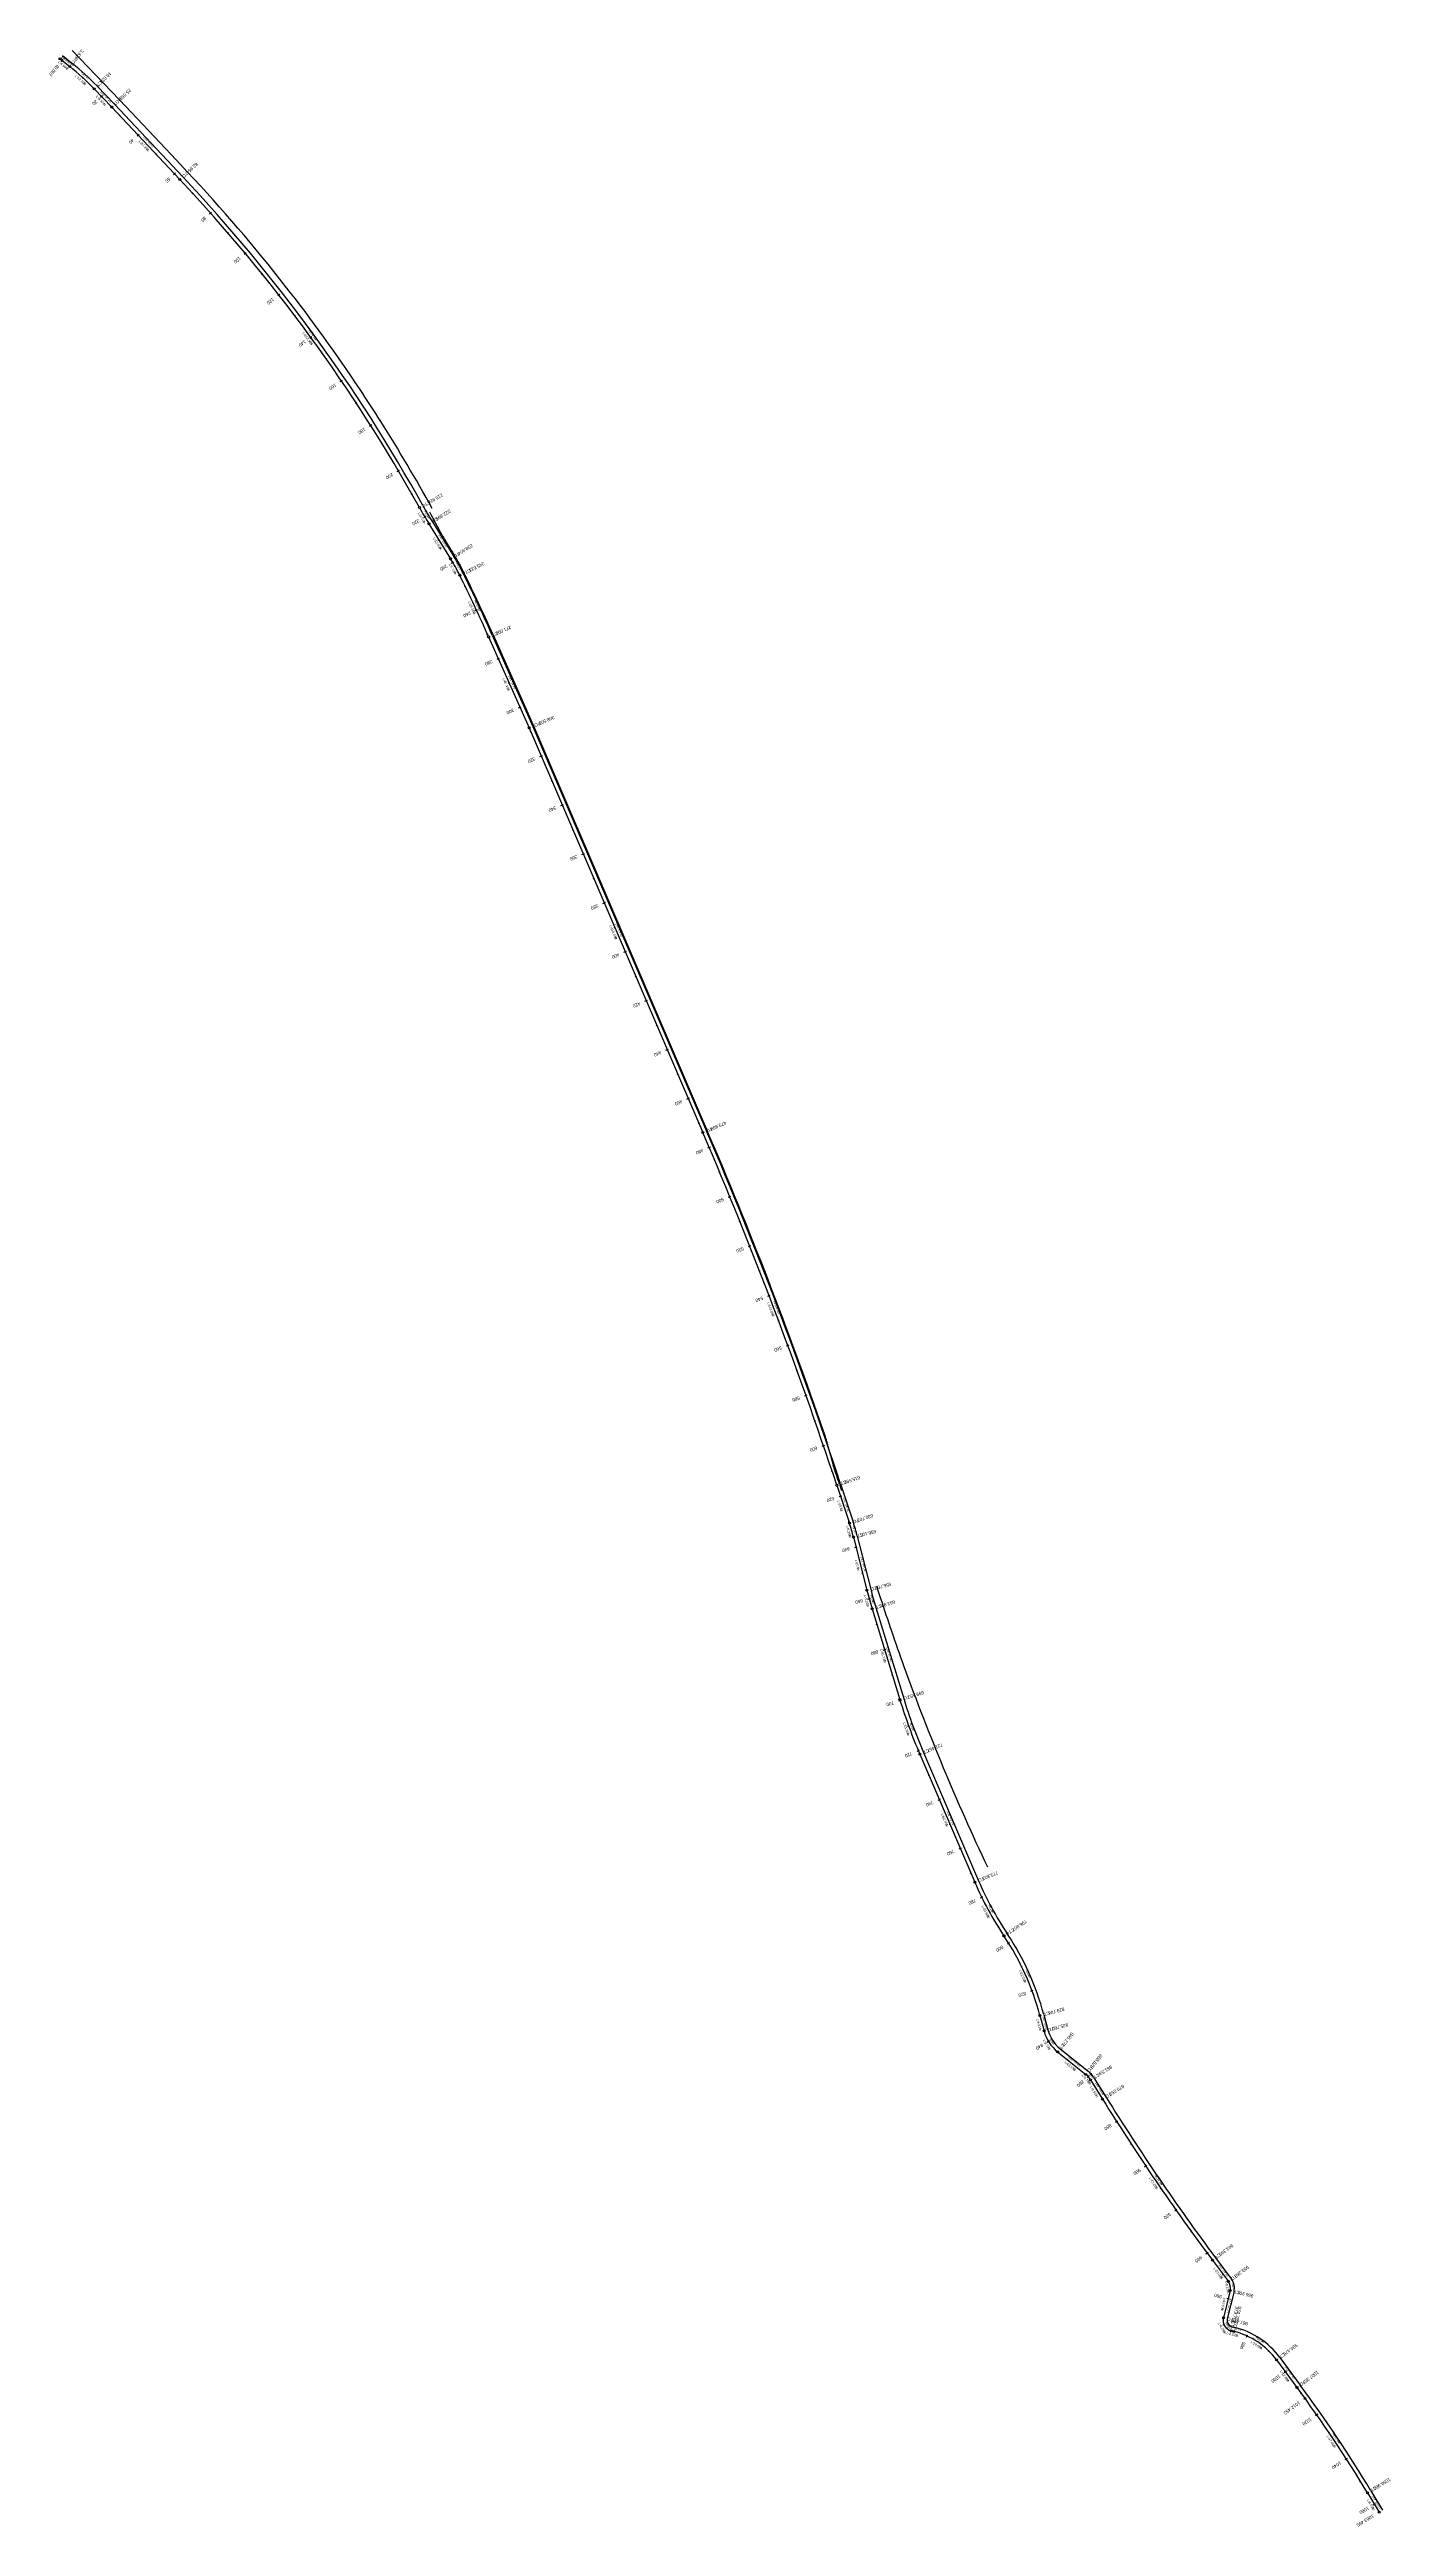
# Model space of a CAD drawing. Extents: x 268482 to 268985, y 5769022 to 5769953.
import ezdxf

# ---------------------------------------------------------------- set-up
doc = ezdxf.new("R2010")
doc.units = 0
for name, color, linetype in [('_CIVIL_CONSTRUCTION', 7, 'Continuous'), ('BNDRY_PROPOSED', 7, 'Continuous'), ('BNDRY_ROW', 7, 'Continuous'), ('BNDRY_VICTRACK', 7, 'Continuous'), ('BOUNDARY', 7, 'Continuous'), ('COMPONENT_KERB_SM3', 7, 'Continuous'), ('COMPONENT_PAVEMENT_TYPE_2', 7, 'Continuous'), ('CORRIDOR_TOP_MESH', 7, 'Continuous'), ('Default', 7, 'Continuous'), ('GEOM_HA_CONSTRUCTION', 7, 'Continuous'), ('SUBSURFACE_KERB', 7, 'Continuous'), ('SURFACE_EXISTING_VA', 7, 'Continuous'), ('VicTrack Rail Reserve', 7, 'Continuous')]:
    doc.layers.add(name, color=color, linetype=linetype)

msp = doc.modelspace()

# ---------------------------------------------------------------- linework, layer by layer
at = {"layer": '_CIVIL_CONSTRUCTION'}
for p, q in [((268486.01, 5769948.35), (268486.64, 5769949.13)), ((268486.07, 5769948.31), (268486.69, 5769949.09)), ((268500.76, 5769934.88), (268501.48, 5769935.57)), ((268514.51, 5769920.36), (268515.24, 5769921.04)), ((268528.21, 5769905.79), (268528.94, 5769906.48)), ((268541.74, 5769891.07), (268542.48, 5769891.74)), ((268554.78, 5769875.93), (268555.54, 5769876.57)), ((268567.32, 5769860.38), (268568.11, 5769860.99)), ((268579.35, 5769844.42), (268580.16, 5769845.01)), ((268590.86, 5769828.08), (268591.69, 5769828.65)), ((268601.83, 5769811.38), (268602.68, 5769811.92)), ((268612.26, 5769794.34), (268613.12, 5769794.84)), ((268622.19, 5769776.98), (268623.05, 5769777.49)), ((268632.67, 5769759.95), (268633.54, 5769760.45)), ((268641.54, 5769742.08), (268642.45, 5769742.5)), ((268649.74, 5769723.85), (268650.65, 5769724.25)), ((268657.85, 5769705.57), (268658.76, 5769705.97)), ((268665.83, 5769687.24), (268666.75, 5769687.63)), ((268673.73, 5769668.86), (268674.65, 5769669.25)), ((268681.62, 5769650.48), (268682.54, 5769650.88)), ((268689.52, 5769632.11), (268690.44, 5769632.5)), ((268697.41, 5769613.73), (268698.33, 5769614.13)), ((268705.3, 5769595.36), (268706.22, 5769595.75)), ((268713.2, 5769576.98), (268714.12, 5769577.37)), ((268721.09, 5769558.6), (268722.01, 5769559)), ((268728.98, 5769540.22), (268729.9, 5769540.62)), ((268736.69, 5769521.78), (268737.61, 5769522.16)), ((268744.18, 5769503.24), (268745.11, 5769503.61)), ((268751.45, 5769484.61), (268752.38, 5769484.97)), ((268758.49, 5769465.9), (268759.43, 5769466.25)), ((268765.3, 5769447.1), (268766.24, 5769447.44)), ((268771.89, 5769428.23), (268772.84, 5769428.55)), ((268778.26, 5769409.27), (268779.21, 5769409.59)), ((268784.09, 5769390.19), (268785.06, 5769390.43)), ((268789.04, 5769370.8), (268790.01, 5769371.07)), ((268794.84, 5769351.65), (268795.8, 5769351.94)), ((268800.69, 5769332.52), (268801.64, 5769332.81)), ((268807.53, 5769313.68), (268808.45, 5769314.07)), ((268815.41, 5769295.3), (268816.33, 5769295.69)), ((268823.3, 5769276.92), (268824.22, 5769277.31)), ((268831.34, 5769258.58), (268832.24, 5769259.02)), ((268841.48, 5769241.3), (268842.32, 5769241.83)), ((268850.25, 5769223.47), (268851.19, 5769223.82)), ((268856.45, 5769204.41), (268857.31, 5769204.92)), ((268871.39, 5769191.09), (268872.12, 5769191.77)), ((268882.06, 5769174.29), (268882.9, 5769174.83)), ((268893.01, 5769157.54), (268893.84, 5769158.1)), ((268904.34, 5769141.05), (268905.16, 5769141.63)), ((268916.06, 5769124.83), (268916.87, 5769125.42)), ((268923.9, 5769108.17), (268924.88, 5769107.93)), ((268931.24, 5769093.54), (268931.65, 5769094.46)), ((268945.47, 5769080.27), (268946.28, 5769080.86)), ((268952.86, 5769070.25), (268953.67, 5769070.84)), ((268957.24, 5769064.11), (268958.06, 5769064.69)), ((268968.38, 5769047.53), (268969.23, 5769048.07)), ((268978.87, 5769030.52), (268979.73, 5769031.04))]:
    msp.add_line(p, q, dxfattribs=at)
at = {"layer": 'BNDRY_PROPOSED'}
for p, q in [((268493.88, 5769942.11), (268494.22, 5769942.48)), ((268507.84, 5769927.81), (268508.21, 5769928.16)), ((268521.55, 5769913.25), (268521.91, 5769913.59)), ((268535.22, 5769898.65), (268535.59, 5769898.99)), ((268548.51, 5769883.72), (268548.89, 5769884.05)), ((268561.3, 5769868.36), (268561.69, 5769868.68)), ((268573.6, 5769852.6), (268574, 5769852.9)), ((268585.38, 5769836.44), (268585.78, 5769836.73)), ((268596.62, 5769819.92), (268597.04, 5769820.19)), ((268607.33, 5769803.03), (268607.75, 5769803.29)), ((268617.48, 5769785.81), (268617.91, 5769786.06)), ((268627.65, 5769768.58), (268628.07, 5769768.84)), ((268637.48, 5769751.21), (268637.93, 5769751.43)), ((268645.91, 5769733.09), (268646.37, 5769733.29)), ((268654.02, 5769714.81), (268654.48, 5769715.01)), ((268662.12, 5769696.52), (268662.58, 5769696.72)), ((268670.01, 5769678.15), (268670.47, 5769678.34)), ((268677.9, 5769659.77), (268678.36, 5769659.97)), ((268685.8, 5769641.39), (268686.26, 5769641.59)), ((268693.69, 5769623.02), (268694.15, 5769623.22)), ((268701.59, 5769604.64), (268702.05, 5769604.84)), ((268709.48, 5769586.27), (268709.94, 5769586.46)), ((268717.38, 5769567.89), (268717.83, 5769568.09)), ((268725.27, 5769549.51), (268725.73, 5769549.71)), ((268733.09, 5769531.11), (268733.55, 5769531.3)), ((268740.69, 5769512.61), (268741.16, 5769512.8)), ((268748.07, 5769494.03), (268748.54, 5769494.21)), ((268755.23, 5769475.36), (268755.7, 5769475.53)), ((268762.16, 5769456.6), (268762.63, 5769456.77)), ((268768.86, 5769437.76), (268769.33, 5769437.92)), ((268775.34, 5769418.84), (268775.81, 5769419)), ((268781.64, 5769399.86), (268782.12, 5769400.02)), ((268786.79, 5769380.56), (268787.27, 5769380.68)), ((268792.16, 5769361.28), (268792.64, 5769361.43)), ((268798, 5769342.16), (268798.48, 5769342.3)), ((268804.11, 5769323.1), (268804.58, 5769323.27)), ((268811.7, 5769304.58), (268812.16, 5769304.78)), ((268819.59, 5769286.21), (268820.05, 5769286.4)), ((268827.48, 5769267.83), (268827.94, 5769268.03)), ((268836.33, 5769249.88), (268836.76, 5769250.13)), ((268846.53, 5769232.72), (268846.98, 5769232.94)), ((268853.5, 5769214.06), (268853.99, 5769214.19)), ((268863.86, 5769197.56), (268864.17, 5769197.95)), ((268876.94, 5769182.89), (268877.36, 5769183.15)), ((268887.69, 5769166.02), (268888.11, 5769166.29)), ((268898.83, 5769149.4), (268899.25, 5769149.69)), ((268910.36, 5769133.05), (268910.76, 5769133.34)), ((268922.24, 5769116.96), (268922.64, 5769117.26)), ((268922.55, 5769098.22), (268923.01, 5769098.41)), ((268939.47, 5769088.2), (268939.82, 5769088.56)), ((268951.62, 5769072.38), (268952.02, 5769072.68)), ((268963.1, 5769056.02), (268963.52, 5769056.3)), ((268973.91, 5769039.21), (268974.34, 5769039.47))]:
    msp.add_line(p, q, dxfattribs=at)
at = {"layer": 'BOUNDARY'}
for p, q in [((268486.48, 5769950.54), (268490.15, 5769947.61)), ((268486.48, 5769950.54), (268489.21, 5769948.36)), ((268490.13, 5769952.4), (268507.91, 5769933.95)), ((268499.45, 5769939.12), (268506.07, 5769932.26)), ((268506.07, 5769932.26), (268531.7, 5769905.01)), ((268507.91, 5769933.95), (268521.01, 5769920.02)), ((268521.01, 5769920.02), (268529.18, 5769911.33)), ((268529.18, 5769911.33), (268533.47, 5769906.77)), ((268625.45, 5769775.46), (268633.56, 5769762.35)), ((268629.1, 5769770.41), (268629.11, 5769770.39)), ((268629.11, 5769770.39), (268629.12, 5769770.37)), ((268647.95, 5769732.8), (268663.13, 5769698.6)), ((268648.23, 5769732.91), (268663.39, 5769698.74)), ((268663.13, 5769698.6), (268728.43, 5769546.59)), ((268663.39, 5769698.74), (268728.71, 5769546.71)), ((268776.03, 5769421.02), (268776.03, 5769421.01)), ((268776.03, 5769421.01), (268776.04, 5769420.99)), ((268778.39, 5769413.96), (268779.19, 5769411.55)), ((268778.77, 5769414.09), (268783.53, 5769399.74)), ((268785.07, 5769394.46), (268790.13, 5769374.49)), ((268792.06, 5769367.61), (268802.5, 5769333.44)), ((268792.33, 5769375.57), (268793.18, 5769372.93)), ((268801.9, 5769347.37), (268802.59, 5769345.47)), ((268809.94, 5769313.12), (268830.59, 5769265.01)), ((268855.13, 5769214.75), (268856.68, 5769208.94)), ((268861.27, 5769201.89), (268871.84, 5769193.4)), ((268873.96, 5769191), (268878.46, 5769183.76)), ((268919.66, 5769123.34), (268925.66, 5769115.31)), ((268926.59, 5769110.7), (268924.05, 5769100.44)), ((268925.88, 5769097.41), (268926.88, 5769097.16)), ((268943.79, 5769085.9), (268951.46, 5769075.55)), ((268977.99, 5769035.87), (268982.38, 5769028.55))]:
    msp.add_line(p, q, dxfattribs=at)
for centre, radius, start, end in [((268429.45, 5769871.69), 97.2, 43.92754, 51.35655), ((268081.27, 5769481.34), 620.87, 38.03034, 43.25312), ((268081.29, 5769481.34), 618.35, 29.03975, 43.24816), ((268081.27, 5769481.34), 620.87, 33.62149, 38.03034), ((268081.27, 5769481.34), 620.87, 32.30211, 33.62149), ((268081.27, 5769481.34), 620.87, 28.79798, 32.30211), ((268751.74, 5769853.58), 148.5, 209.03975, 211.74139), ((268081.29, 5769481.35), 619.4, 27.81897, 28.72842), ((268568.5, 5769722.11), 76.5, 26.2956, 31.74139), ((268081.29, 5769481.35), 620.25, 23.92774, 26.63483), ((268081.28, 5769481.36), 619.95, 23.92774, 26.2956), ((267202.89, 5768891.24), 1660.35, 18.3549, 23.24754), ((267202.89, 5768891.24), 1660.65, 19.05739, 23.24764), ((267202.89, 5768891.24), 1659.95, 18.3549, 18.61081), ((268710.92, 5769375.65), 76.5, 14.23084, 18.3549), ((268934.08, 5769411), 148.5, 194.23084, 196.98895), ((269605.02, 5769635.68), 853.3, 197.93379, 199.74706), ((269606.95, 5769636.37), 855.35, 199.88286, 205.35065), ((268992.34, 5769391.43), 198.5, 196.98895, 203.23524), ((268944.08, 5769313.73), 123.5, 203.23524, 213.77056), ((268757.04, 5769188.66), 101.5, 14.89812, 33.77056), ((268869.72, 5769212.41), 13.5, 194.89812, 231.22727), ((268865.89, 5769185.99), 9.5, 31.84884, 51.22727), ((269606.98, 5769636.33), 857.65, 211.84884, 216.73587), ((268921.25, 5769112.02), 5.5, 346.12596, 36.73587), ((268926.48, 5769099.84), 2.5, 166.12596, 256.12596), ((268919.69, 5769068.04), 30, 36.53887, 76.12596), ((268555.08, 5768781.82), 493.35, 30.99357, 36.53887)]:
    msp.add_arc(centre, radius, start, end, dxfattribs=at)
for points in [[(268629.12, 5769770.37), (268629.19, 5769770.27), (268629.41, 5769769.91), (268629.81, 5769769.26), (268630.12, 5769768.74), (268630.46, 5769768.19), (268630.8, 5769767.64), (268631.13, 5769767.09), (268631.46, 5769766.54), (268631.79, 5769766), (268632.12, 5769765.45), (268632.45, 5769764.9), (268632.78, 5769764.35), (268633.11, 5769763.8), (268633.44, 5769763.25), (268633.77, 5769762.7), (268634.1, 5769762.15), (268634.43, 5769761.6), (268634.76, 5769761.04), (268635.07, 5769760.52), (268635.45, 5769759.87), (268635.66, 5769759.51), (268635.72, 5769759.41)], [(268772.52, 5769433.47), (268772.56, 5769433.35), (268772.67, 5769432.94), (268772.88, 5769432.21), (268773.05, 5769431.62), (268773.23, 5769430.99), (268773.4, 5769430.37), (268773.58, 5769429.75), (268773.76, 5769429.12), (268773.93, 5769428.5), (268774.11, 5769427.88), (268774.28, 5769427.26), (268774.46, 5769426.63), (268774.64, 5769426.01), (268774.81, 5769425.39), (268774.98, 5769424.76), (268775.16, 5769424.14), (268775.33, 5769423.52), (268775.51, 5769422.89), (268775.67, 5769422.3), (268775.88, 5769421.55), (268775.99, 5769421.14), (268776.03, 5769421.02)]]:
    msp.add_open_spline(points, degree=3, dxfattribs=at)
at = {"layer": 'Default'}
for p, q in [((268629.1, 5769770.41), (268629.11, 5769770.39)), ((268648.23, 5769732.91), (268663.39, 5769698.74)), ((268776.03, 5769421.02), (268776.03, 5769421.01)), ((268776.03, 5769421.01), (268776.04, 5769420.99)), ((268778.39, 5769413.96), (268779.19, 5769411.55))]:
    msp.add_line(p, q, dxfattribs=at)
for centre, radius, start, end in [((268081.27, 5769481.34), 620.87, 33.62149, 38.03034), ((268081.27, 5769481.34), 620.87, 32.30211, 33.62149), ((268081.27, 5769481.34), 620.87, 28.79798, 32.30211), ((267202.89, 5768891.24), 1660.65, 19.05739, 23.24764), ((267202.89, 5768891.24), 1659.95, 18.3549, 18.61081)]:
    msp.add_arc(centre, radius, start, end, dxfattribs=at)
for points in [[(268629.12, 5769770.37), (268629.19, 5769770.27), (268629.41, 5769769.91), (268629.81, 5769769.26), (268630.12, 5769768.74), (268630.46, 5769768.19), (268630.8, 5769767.64), (268631.13, 5769767.09), (268631.46, 5769766.54), (268631.79, 5769766), (268632.12, 5769765.45), (268632.45, 5769764.9), (268632.78, 5769764.35), (268633.11, 5769763.8), (268633.44, 5769763.25), (268633.77, 5769762.7), (268634.1, 5769762.15), (268634.43, 5769761.6), (268634.76, 5769761.04), (268635.07, 5769760.52), (268635.45, 5769759.87), (268635.66, 5769759.51), (268635.72, 5769759.41)], [(268772.52, 5769433.47), (268772.56, 5769433.35), (268772.67, 5769432.94), (268772.88, 5769432.21), (268773.05, 5769431.62), (268773.23, 5769430.99), (268773.4, 5769430.37), (268773.58, 5769429.75), (268773.76, 5769429.12), (268773.93, 5769428.5), (268774.11, 5769427.88), (268774.28, 5769427.26), (268774.46, 5769426.63), (268774.64, 5769426.01), (268774.81, 5769425.39), (268774.98, 5769424.76), (268775.16, 5769424.14), (268775.33, 5769423.52), (268775.51, 5769422.89), (268775.67, 5769422.3), (268775.88, 5769421.55), (268775.99, 5769421.14), (268776.03, 5769421.02)]]:
    msp.add_open_spline(points, degree=3, dxfattribs=at)
at = {"layer": 'GEOM_HA_CONSTRUCTION'}
for centre in [(268485.55, 5769949.37), (268489.21, 5769946.43), (268498.37, 5769938.08), (268504.98, 5769931.22), (268530.6, 5769903.98), (268620.6, 5769780.77), (268624.17, 5769774.67), (268632.28, 5769761.57), (268635.74, 5769755.33), (268646.58, 5769732.19), (268661.76, 5769698), (268727.05, 5769545.99), (268777.34, 5769413.61), (268782.1, 5769399.27), (268783.62, 5769394.09), (268788.68, 5769374.12), (268790.62, 5769367.17), (268801.06, 5769333), (268808.56, 5769312.53), (268829.22, 5769264.41), (268840.17, 5769244.24), (268853.68, 5769214.37), (268855.23, 5769208.56), (268860.33, 5769200.72), (268870.9, 5769192.23), (268872.68, 5769190.21), (268877.18, 5769182.97), (268918.46, 5769122.45), (268924.46, 5769114.41), (268925.13, 5769111.06), (268922.6, 5769100.8), (268925.52, 5769095.95), (268926.52, 5769095.71), (268942.58, 5769085.01), (268950.25, 5769074.66), (268976.7, 5769035.1), (268981.1, 5769027.78)]:
    msp.add_circle(centre, 0.375, dxfattribs=at)
at = {"layer": 'VicTrack Rail Reserve'}
for p, q in [((268485.55, 5769949.37), (268489.21, 5769946.43)), ((268498.37, 5769938.08), (268504.98, 5769931.22)), ((268504.98, 5769931.22), (268530.6, 5769903.98)), ((268624.17, 5769774.67), (268632.28, 5769761.57)), ((268646.58, 5769732.19), (268661.76, 5769698)), ((268661.76, 5769698), (268727.05, 5769545.99)), ((268777.34, 5769413.61), (268782.1, 5769399.27)), ((268783.62, 5769394.09), (268788.68, 5769374.12)), ((268790.62, 5769367.17), (268801.06, 5769333)), ((268808.56, 5769312.53), (268829.22, 5769264.41)), ((268853.68, 5769214.37), (268855.23, 5769208.56)), ((268860.33, 5769200.72), (268870.9, 5769192.23)), ((268872.68, 5769190.21), (268877.18, 5769182.97)), ((268918.46, 5769122.45), (268924.46, 5769114.41)), ((268925.13, 5769111.06), (268922.6, 5769100.8)), ((268925.52, 5769095.95), (268926.52, 5769095.71)), ((268942.58, 5769085.01), (268950.25, 5769074.66)), ((268976.7, 5769035.1), (268981.1, 5769027.78))]:
    msp.add_line(p, q, dxfattribs=at)
for centre, radius, start, end in [((268429.45, 5769871.69), 95.7, 43.92754, 51.35655), ((268081.29, 5769481.34), 616.85, 29.03975, 43.24816), ((268751.74, 5769853.58), 150, 209.03975, 211.74139), ((268568.5, 5769722.11), 75, 26.2956, 31.74139), ((268081.28, 5769481.36), 618.45, 23.92774, 26.2956), ((267202.89, 5768891.24), 1658.85, 18.3549, 23.24754), ((268710.92, 5769375.65), 75, 14.23084, 18.3549), ((268934.08, 5769411), 150, 194.23084, 196.98895), ((268992.34, 5769391.43), 200, 196.98895, 203.23524), ((268944.08, 5769313.73), 125, 203.23524, 213.77056), ((268757.04, 5769188.66), 100, 14.89812, 33.77056), ((268869.72, 5769212.41), 15, 194.89812, 231.22727), ((268865.89, 5769185.99), 8, 31.84884, 51.22727), ((269606.98, 5769636.33), 859.15, 211.84884, 216.73587), ((268921.25, 5769112.02), 4, 346.12596, 36.73587), ((268926.48, 5769099.84), 4, 166.12596, 256.12596), ((268919.69, 5769068.04), 28.5, 36.53887, 76.12596), ((268555.08, 5768781.82), 491.85, 30.99357, 36.53887)]:
    msp.add_arc(centre, radius, start, end, dxfattribs=at)

# ---------------------------------------------------------------- texts
at = {"layer": 'BNDRY_ROW'}
for s, rotation, p in [('-0.067', 231.35655, (268484.28, 5769947.18)), ('0', 231.35655, (268484.33, 5769947.14)), ('20', 223.9276, (268498.89, 5769933.94)), ('40', 223.24816, (268512.63, 5769919.44)), ('60', 223.24816, (268526.33, 5769904.88)), ('80', 221.66485, (268539.83, 5769890.21)), ('100', 219.80716, (268552.84, 5769875.13)), ('120', 217.94948, (268565.36, 5769859.64)), ('140', 216.09179, (268577.37, 5769843.75)), ('160', 214.2341, (268588.85, 5769827.48)), ('180', 212.37641, (268599.81, 5769810.84)), ('200', 210.51872, (268610.22, 5769793.86)), ('220', 210.59719, (268620.15, 5769776.5)), ('240', 210.52241, (268630.63, 5769759.47)), ('260', 204.95531, (268639.46, 5769741.8)), ('280', 203.92774, (268647.66, 5769723.61)), ('300', 203.92774, (268655.77, 5769705.33)), ('320', 203.24754, (268663.75, 5769687.02)), ('340', 203.24754, (268671.64, 5769668.64)), ('360', 203.24754, (268679.54, 5769650.27)), ('380', 203.24754, (268687.43, 5769631.89)), ('400', 203.24754, (268695.33, 5769613.52)), ('420', 203.24754, (268703.22, 5769595.14)), ('440', 203.24754, (268711.11, 5769576.76)), ('460', 203.24754, (268719.01, 5769558.39)), ('480', 203.03817, (268726.89, 5769540.02)), ('500', 202.34739, (268734.6, 5769521.6)), ('520', 201.6566, (268742.09, 5769503.08)), ('540', 200.96581, (268749.35, 5769484.48)), ('560', 200.27502, (268756.39, 5769465.79)), ('580', 199.58423, (268763.21, 5769447.02)), ('600', 198.89344, (268769.8, 5769428.17)), ('620', 198.3549, (268776.16, 5769409.24)), ('640', 194.23084, (268782, 5769390.3)), ('660', 195.49129, (268786.95, 5769370.87)), ('680', 196.98895, (268792.75, 5769351.66)), ('700', 197.08824, (268798.59, 5769332.53)), ('720', 202.81782, (268805.44, 5769313.48)), ('740', 203.23524, (268813.33, 5769295.08)), ('760', 203.23524, (268821.22, 5769276.7)), ('780', 206.06667, (268829.27, 5769258.26)), ('800', 211.94127, (268839.45, 5769240.77)), ('820', 200.48212, (268848.16, 5769223.36)), ('840', 211.09463, (268854.41, 5769203.91)), ('860', 222.83671, (268869.5, 5769190.19)), ('880', 212.51182, (268880.03, 5769173.74)), ('900', 213.8456, (268891, 5769156.94)), ('920', 215.17938, (268902.35, 5769140.41)), ('940', 216.51316, (268914.08, 5769124.14)), ('960', 166.12596, (268922.11, 5769109.26)), ('980', 245.63891, (268929.84, 5769091.98)), ('1000', 216.53887, (268943.49, 5769079.58)), ('1012.452', 215.94541, (268950.88, 5769069.59)), ('1020', 215.06611, (268955.24, 5769063.48)), ('1040', 212.73631, (268966.36, 5769046.98)), ('1063.495', 210.99357, (268978.63, 5769027.03)), ('1060', 210.99357, (268976.83, 5769030.03))]:
    msp.add_text(s, height=1.25, rotation=rotation, dxfattribs=at).set_placement(p)
at = {"layer": 'BNDRY_VICTRACK'}
for s, rotation, p in [('R', 317.64204, (268493.3, 5769943.99)), ('95.7', 317.64204, (268493.77, 5769943.57)), ('m', 317.64204, (268495.21, 5769942.26)), ('R', 306.14396, (268578.84, 5769847.24)), ('616.85', 306.14396, (268579.21, 5769846.73)), ('m', 306.14396, (268580.93, 5769844.38)), ('R', 300.39057, (268622.33, 5769779.22)), ('150', 300.39057, (268622.65, 5769778.67)), ('m', 300.39057, (268623.42, 5769777.36)), ('R', 299.0185, (268634.19, 5769759.83)), ('75', 299.0185, (268634.5, 5769759.28)), ('m', 299.0185, (268635.05, 5769758.3)), ('R', 295.11167, (268641.09, 5769745.99)), ('618.45', 295.11167, (268641.36, 5769745.42)), ('m', 295.11167, (268642.62, 5769742.72)), ('R', 290.80122, (268753.5, 5769482.75)), ('1658.85', 290.80122, (268753.72, 5769482.16)), ('m', 290.80122, (268754.96, 5769478.91)), ('R', 286.29287, (268783.31, 5769397.98)), ('75', 286.29287, (268783.49, 5769397.37)), ('m', 286.29287, (268783.8, 5769396.3)), ('R', 285.60989, (268789.98, 5769372.11)), ('150', 285.60989, (268790.15, 5769371.5)), ('m', 285.60989, (268790.56, 5769370.03)), ('R', 290.11209, (268804.75, 5769324.24)), ('200', 290.11209, (268804.97, 5769323.64)), ('m', 290.11209, (268805.55, 5769322.06)), ('R', 298.5029, (268834.26, 5769255.6)), ('125', 298.5029, (268834.56, 5769255.04)), ('m', 298.5029, (268835.29, 5769253.7)), ('R', 294.33434, (268848.3, 5769231.38)), ('100', 294.33434, (268848.56, 5769230.8)), ('m', 294.33434, (268849.19, 5769229.41)), ('R', 303.06269, (268857.21, 5769205.51)), ('15', 303.06269, (268857.56, 5769204.98)), ('m', 303.06269, (268858.08, 5769204.17)), ('R', 311.53806, (268871.88, 5769192.42)), ('8', 311.53806, (268872.3, 5769191.95)), ('m', 311.53806, (268872.67, 5769191.53)), ('R', 304.29236, (268896.66, 5769154.36)), ('859.15', 304.29236, (268897.02, 5769153.83)), ('m', 304.29236, (268898.66, 5769151.43)), ('R', 281.43091, (268925.73, 5769113.82)), ('4', 281.43091, (268925.86, 5769113.2)), ('m', 281.43091, (268925.98, 5769112.58)), ('R', 301.12596, (268923.25, 5769098.9)), ('4', 301.12596, (268923.57, 5769098.36)), ('m', 301.12596, (268923.9, 5769097.82)), ('R', 326.33241, (268934.63, 5769093.23)), ('28.5', 326.33241, (268935.15, 5769092.88)), ('m', 326.33241, (268936.77, 5769091.8)), ('R', 303.76622, (268963.44, 5769057.32)), ('491.85', 303.76622, (268963.79, 5769056.79)), ('m', 303.76622, (268965.45, 5769054.31))]:
    msp.add_text(s, height=0.9, rotation=rotation, dxfattribs=at).set_placement(p)
at = {"layer": 'COMPONENT_KERB_SM3'}
msp.add_text('MP2K', height=0.9, rotation=321.35655, dxfattribs=at).set_placement((268486.01, 5769949.95))
at = {"layer": 'COMPONENT_PAVEMENT_TYPE_2'}
for s, rotation, p in [('128^38\'36"', 321.35655, (268485.95, 5769950)), ('136^04\'21"', 313.9276, (268500.56, 5769936.89)), ('136^45\'07"', 313.24816, (268516.65, 5769919.91)), ('148^15\'31"', 301.74139, (268627.65, 5769770.47)), ('156^04\'20"', 293.92774, (268653.86, 5769717.65)), ('156^45\'09"', 293.24754, (268694.12, 5769624.55)), ('161^38\'42"', 288.3549, (268779.68, 5769408.94)), ('165^46\'09"', 284.23084, (268786.27, 5769386.68)), ('163^00\'40"', 286.98895, (268795.84, 5769352.66)), ('156^45\'53"', 293.23524, (268818.6, 5769291.03)), ('165^06\'07"', 284.89812, (268854.55, 5769214)), ('128^46\'22"', 321.22727, (268864.17, 5769198.6)), ('148^09\'04"', 301.84884, (268874.25, 5769189.11)), ('143^15\'51"', 306.73587, (268920.68, 5769120.73)), ('193^52\'27"', 256.12596, (268925.18, 5769108.1)), ('103^52\'27"', 346.12596, (268923.85, 5769097.14)), ('143^27\'40"', 306.53887, (268945.54, 5769082.28)), ('149^00\'23"', 300.99357, (268978.28, 5769033.93))]:
    msp.add_text(s, height=0.9, rotation=rotation, dxfattribs=at).set_placement(p)
at = {"layer": 'CORRIDOR_TOP_MESH'}
for s, rotation, p in [('L=', 321.35655, (268484.71, 5769947.92)), ('4.693', 321.35655, (268485.59, 5769947.22)), ('m', 321.35655, (268487.6, 5769945.61)), ('L=', 313.9276, (268499.04, 5769935.01)), ('9.524', 313.9276, (268499.82, 5769934.2)), ('m', 313.9276, (268501.6, 5769932.35)), ('L=', 313.24816, (268514.99, 5769918.17)), ('37.396', 313.24816, (268515.76, 5769917.36)), ('m', 313.24816, (268517.86, 5769915.12)), ('L=', 301.74139, (268625.62, 5769769.2)), ('15.409', 301.74139, (268626.21, 5769768.25)), ('m', 301.74139, (268627.78, 5769765.71)), ('L=', 293.92774, (268651.76, 5769716.45)), ('37.411', 293.92774, (268652.22, 5769715.43)), ('m', 293.92774, (268653.36, 5769712.84)), ('L=', 293.24754, (268691.87, 5769623.71)), ('165.436', 293.24754, (268692.32, 5769622.68)), ('m', 293.24754, (268693.71, 5769619.42)), ('L=', 288.3549, (268777.58, 5769407.66)), ('15.11', 288.3549, (268777.94, 5769406.59)), ('m', 288.3549, (268778.58, 5769404.65)), ('L=', 284.23084, (268784.11, 5769385.42)), ('20.6', 284.23084, (268784.39, 5769384.33)), ('m', 284.23084, (268784.87, 5769382.45)), ('L=', 286.98895, (268793.58, 5769351.84)), ('35.733', 286.98895, (268793.91, 5769350.76)), ('m', 286.98895, (268794.81, 5769347.83)), ('L=', 293.23524, (268816.45, 5769289.97)), ('52.366', 293.23524, (268816.89, 5769288.94)), ('m', 293.23524, (268818.1, 5769286.12)), ('L=', 284.89812, (268852.34, 5769212.98)), ('6.014', 284.89812, (268852.63, 5769211.9)), ('m', 284.89812, (268853.25, 5769209.56)), ('L=', 321.22727, (268862.82, 5769196.6)), ('13.558', 321.22727, (268863.69, 5769195.9)), ('m', 321.22727, (268865.96, 5769194.08)), ('L=', 301.84884, (268872.43, 5769187.5)), ('8.524', 301.84884, (268873.02, 5769186.54)), ('m', 301.84884, (268874.38, 5769184.36)), ('L=', 306.73587, (268918.78, 5769119.25)), ('10.028', 306.73587, (268919.45, 5769118.35)), ('m', 306.73587, (268921.2, 5769116.02)), ('10.571', 256.12596, (268922.52, 5769107.35)), ('L=', 256.12596, (268922.79, 5769108.44)), ('m', 256.12596, (268921.86, 5769104.67)), ('L=', 346.12596, (268923.7, 5769094.7)), ('1.028', 346.12596, (268924.79, 5769094.43)), ('m', 346.12596, (268927.08, 5769093.87)), ('L=', 306.53887, (268943.75, 5769080.66)), ('12.882', 306.53887, (268944.42, 5769079.76)), ('m', 306.53887, (268946.15, 5769077.42)), ('L=', 300.99357, (268976.43, 5769032.35)), ('8.535', 300.99357, (268977, 5769031.39)), ('m', 300.99357, (268978.29, 5769029.24))]:
    msp.add_text(s, height=0.9, rotation=rotation, dxfattribs=at).set_placement(p)
at = {"layer": 'SUBSURFACE_KERB'}
for s, rotation, p in [('L=', 317.64204, (268491.12, 5769942.73)), ('12.409', 317.64204, (268491.95, 5769941.98)), ('m', 317.64204, (268494.15, 5769939.97)), ('L=', 306.14396, (268576.59, 5769846.25)), ('152.969', 306.14396, (268577.25, 5769845.34)), ('m', 306.14396, (268579.3, 5769842.54)), ('L=', 300.39057, (268619.89, 5769778.64)), ('7.073', 300.39057, (268620.45, 5769777.67)), ('m', 300.39057, (268621.72, 5769775.51)), ('L=', 299.0185, (268631.68, 5769759.42)), ('7.129', 299.0185, (268632.22, 5769758.44)), ('m', 299.0185, (268633.36, 5769756.38)), ('L=', 295.11167, (268638.79, 5769745.23)), ('25.559', 295.11167, (268639.27, 5769744.22)), ('m', 295.11167, (268640.57, 5769741.44)), ('L=', 290.80122, (268751.18, 5769482.09)), ('141.653', 290.80122, (268751.58, 5769481.04)), ('m', 290.80122, (268752.78, 5769477.87)), ('L=', 286.29287, (268780.74, 5769398.21)), ('5.398', 286.29287, (268781.06, 5769397.13)), ('m', 286.29287, (268781.76, 5769394.72)), ('L=', 285.60989, (268787.49, 5769372.1)), ('7.221', 285.60989, (268787.79, 5769371.02)), ('m', 285.60989, (268788.42, 5769368.75)), ('L=', 290.11209, (268802.19, 5769324.25)), ('21.804', 290.11209, (268802.58, 5769323.2)), ('m', 290.11209, (268803.6, 5769320.4)), ('L=', 298.5029, (268831.66, 5769255.34)), ('22.985', 298.5029, (268832.2, 5769254.36)), ('m', 298.5029, (268833.66, 5769251.66)), ('L=', 294.33434, (268845.69, 5769231.31)), ('32.939', 294.33434, (268846.15, 5769230.29)), ('m', 294.33434, (268847.42, 5769227.5)), ('L=', 303.06269, (268854.73, 5769204.92)), ('9.511', 303.06269, (268855.34, 5769203.98)), ('m', 303.06269, (268856.54, 5769202.14)), ('L=', 311.53806, (268869.28, 5769191.74)), ('2.706', 311.53806, (268870.02, 5769190.9)), ('m', 311.53806, (268871.68, 5769189.03)), ('L=', 304.29236, (268894.54, 5769153.21)), ('73.281', 304.29236, (268895.17, 5769152.28)), ('m', 304.29236, (268896.81, 5769149.87)), ('L=', 281.43091, (268923.15, 5769114.5)), ('3.533', 281.43091, (268923.37, 5769113.4)), ('m', 281.43091, (268923.86, 5769110.94)), ('L=', 301.12596, (268920.58, 5769098.67)), ('6.283', 301.12596, (268921.16, 5769097.71)), ('m', 301.12596, (268922.46, 5769095.57)), ('L=', 326.33241, (268932.76, 5769091.59)), ('19.691', 326.33241, (268933.69, 5769090.97)), ('m', 326.33241, (268935.98, 5769089.44)), ('L=', 303.76622, (268961.27, 5769056.25)), ('47.603', 303.76622, (268961.89, 5769055.32)), ('m', 303.76622, (268963.63, 5769052.71))]:
    msp.add_text(s, height=0.9, rotation=rotation, dxfattribs=at).set_placement(p)
at = {"layer": 'SURFACE_EXISTING_VA'}
for s, rotation, p in [('TC', 231.35655, (268491.09, 5769949.79)), ('3.626', 231.35655, (268493.64, 5769952.98)), ('16.034', 223.9276, (268504.14, 5769944.5)), ('CT', 223.9276, (268500.67, 5769941.16)), ('POT', 223.24816, (268508, 5769934.92)), ('25.558', 223.24816, (268511.52, 5769938.23)), ('TC', 223.24816, (268532.94, 5769907.03)), ('62.954', 223.24816, (268536.6, 5769910.48)), ('215.923', 209.03975, (268628.96, 5769786.13)), ('CTC', 209.03975, (268624.26, 5769783.52)), ('CT', 211.74139, (268627.07, 5769777.2)), ('222.996', 211.74139, (268631.82, 5769780.13)), ('238.404', 211.74139, (268640.16, 5769767.18)), ('TC', 211.74139, (268635.17, 5769764.09)), ('245.533', 206.2956, (268644.62, 5769760.42)), ('CTC', 206.2956, (268639.53, 5769757.91)), ('CT', 203.92774, (268649.79, 5769734.3)), ('271.092', 203.92774, (268654.71, 5769736.48)), ('308.502', 203.24754, (268670.98, 5769702.64)), ('POT', 203.24754, (268665.85, 5769700.44)), ('TC', 203.24754, (268730.29, 5769548.06)), ('473.939', 203.24754, (268735.51, 5769550.31)), ('CT', 198.3549, (268780.74, 5769415.4)), ('615.592', 198.3549, (268785.85, 5769417.09)), ('TC', 198.3549, (268785.5, 5769401.06)), ('630.702', 198.3549, (268790.8, 5769402.82)), ('CT', 194.23084, (268787.14, 5769395.63)), ('636.101', 194.23084, (268791.95, 5769396.85)), ('656.700', 194.23084, (268797.61, 5769377.03)), ('TC', 194.23084, (268792.2, 5769375.66)), ('CT', 196.98895, (268794.07, 5769368.88)), ('663.921', 196.98895, (268799.01, 5769370.39)), ('TC', 196.98895, (268804.51, 5769334.7)), ('699.653', 196.98895, (268809.85, 5769336.33)), ('CT', 203.23524, (268811.79, 5769314.6)), ('721.457', 203.23524, (268816.82, 5769316.76)), ('TC', 203.23524, (268832.45, 5769266.48)), ('773.823', 203.23524, (268837.58, 5769268.69)), ('CTC', 213.77056, (268843.59, 5769247.29)), ('796.807', 213.77056, (268848.24, 5769250.39)), ('CT', 194.89812, (268857.18, 5769215.95)), ('TC', 194.89812, (268858.73, 5769210.13)), ('829.746', 194.89812, (268862.67, 5769217.41)), ('835.760', 194.89812, (268864.12, 5769211.57)), ('CT', 231.22727, (268862.22, 5769204.07)), ('845.271', 231.22727, (268865.51, 5769208.17)), ('858.828', 231.22727, (268876.28, 5769199.93)), ('TC', 231.22727, (268872.79, 5769195.58)), ('CT', 211.84884, (268875.57, 5769192.74)), ('861.534', 211.84884, (268880.3, 5769195.68)), ('TC', 211.84884, (268880.07, 5769185.5)), ('870.059', 211.84884, (268884.81, 5769188.45)), ('943.340', 216.73587, (268925.75, 5769128.67)), ('CT', 216.73587, (268921.12, 5769125.22)), ('TC', 216.73587, (268927.12, 5769117.18)), ('953.368', 216.73587, (268931.59, 5769120.52)), ('CT', 166.12596, (268928.96, 5769110.76)), ('956.901', 166.12596, (268933.99, 5769109.52)), ('TC', 166.12596, (268926.43, 5769100.49)), ('CT', 256.12596, (268925.82, 5769099.78)), ('973.756', 256.12596, (268927.16, 5769105.2)), ('967.472', 166.12596, (268931.94, 5769099.13)), ('TC', 256.12596, (268926.82, 5769099.54)), ('974.784', 256.12596, (268928.23, 5769105.23)), ('994.475', 216.53887, (268949.9, 5769091.2)), ('CT', 216.53887, (268945.26, 5769087.77)), ('1007.357', 216.53887, (268957.85, 5769081.06)), ('TC', 216.53887, (268952.93, 5769077.41)), ('CT', 210.99357, (268979.63, 5769037.59)), ('1054.960', 210.99357, (268984.96, 5769040.79))]:
    msp.add_text(s, height=1.25, rotation=rotation, dxfattribs=at).set_placement(p)

doc.saveas('drawing.dxf')
